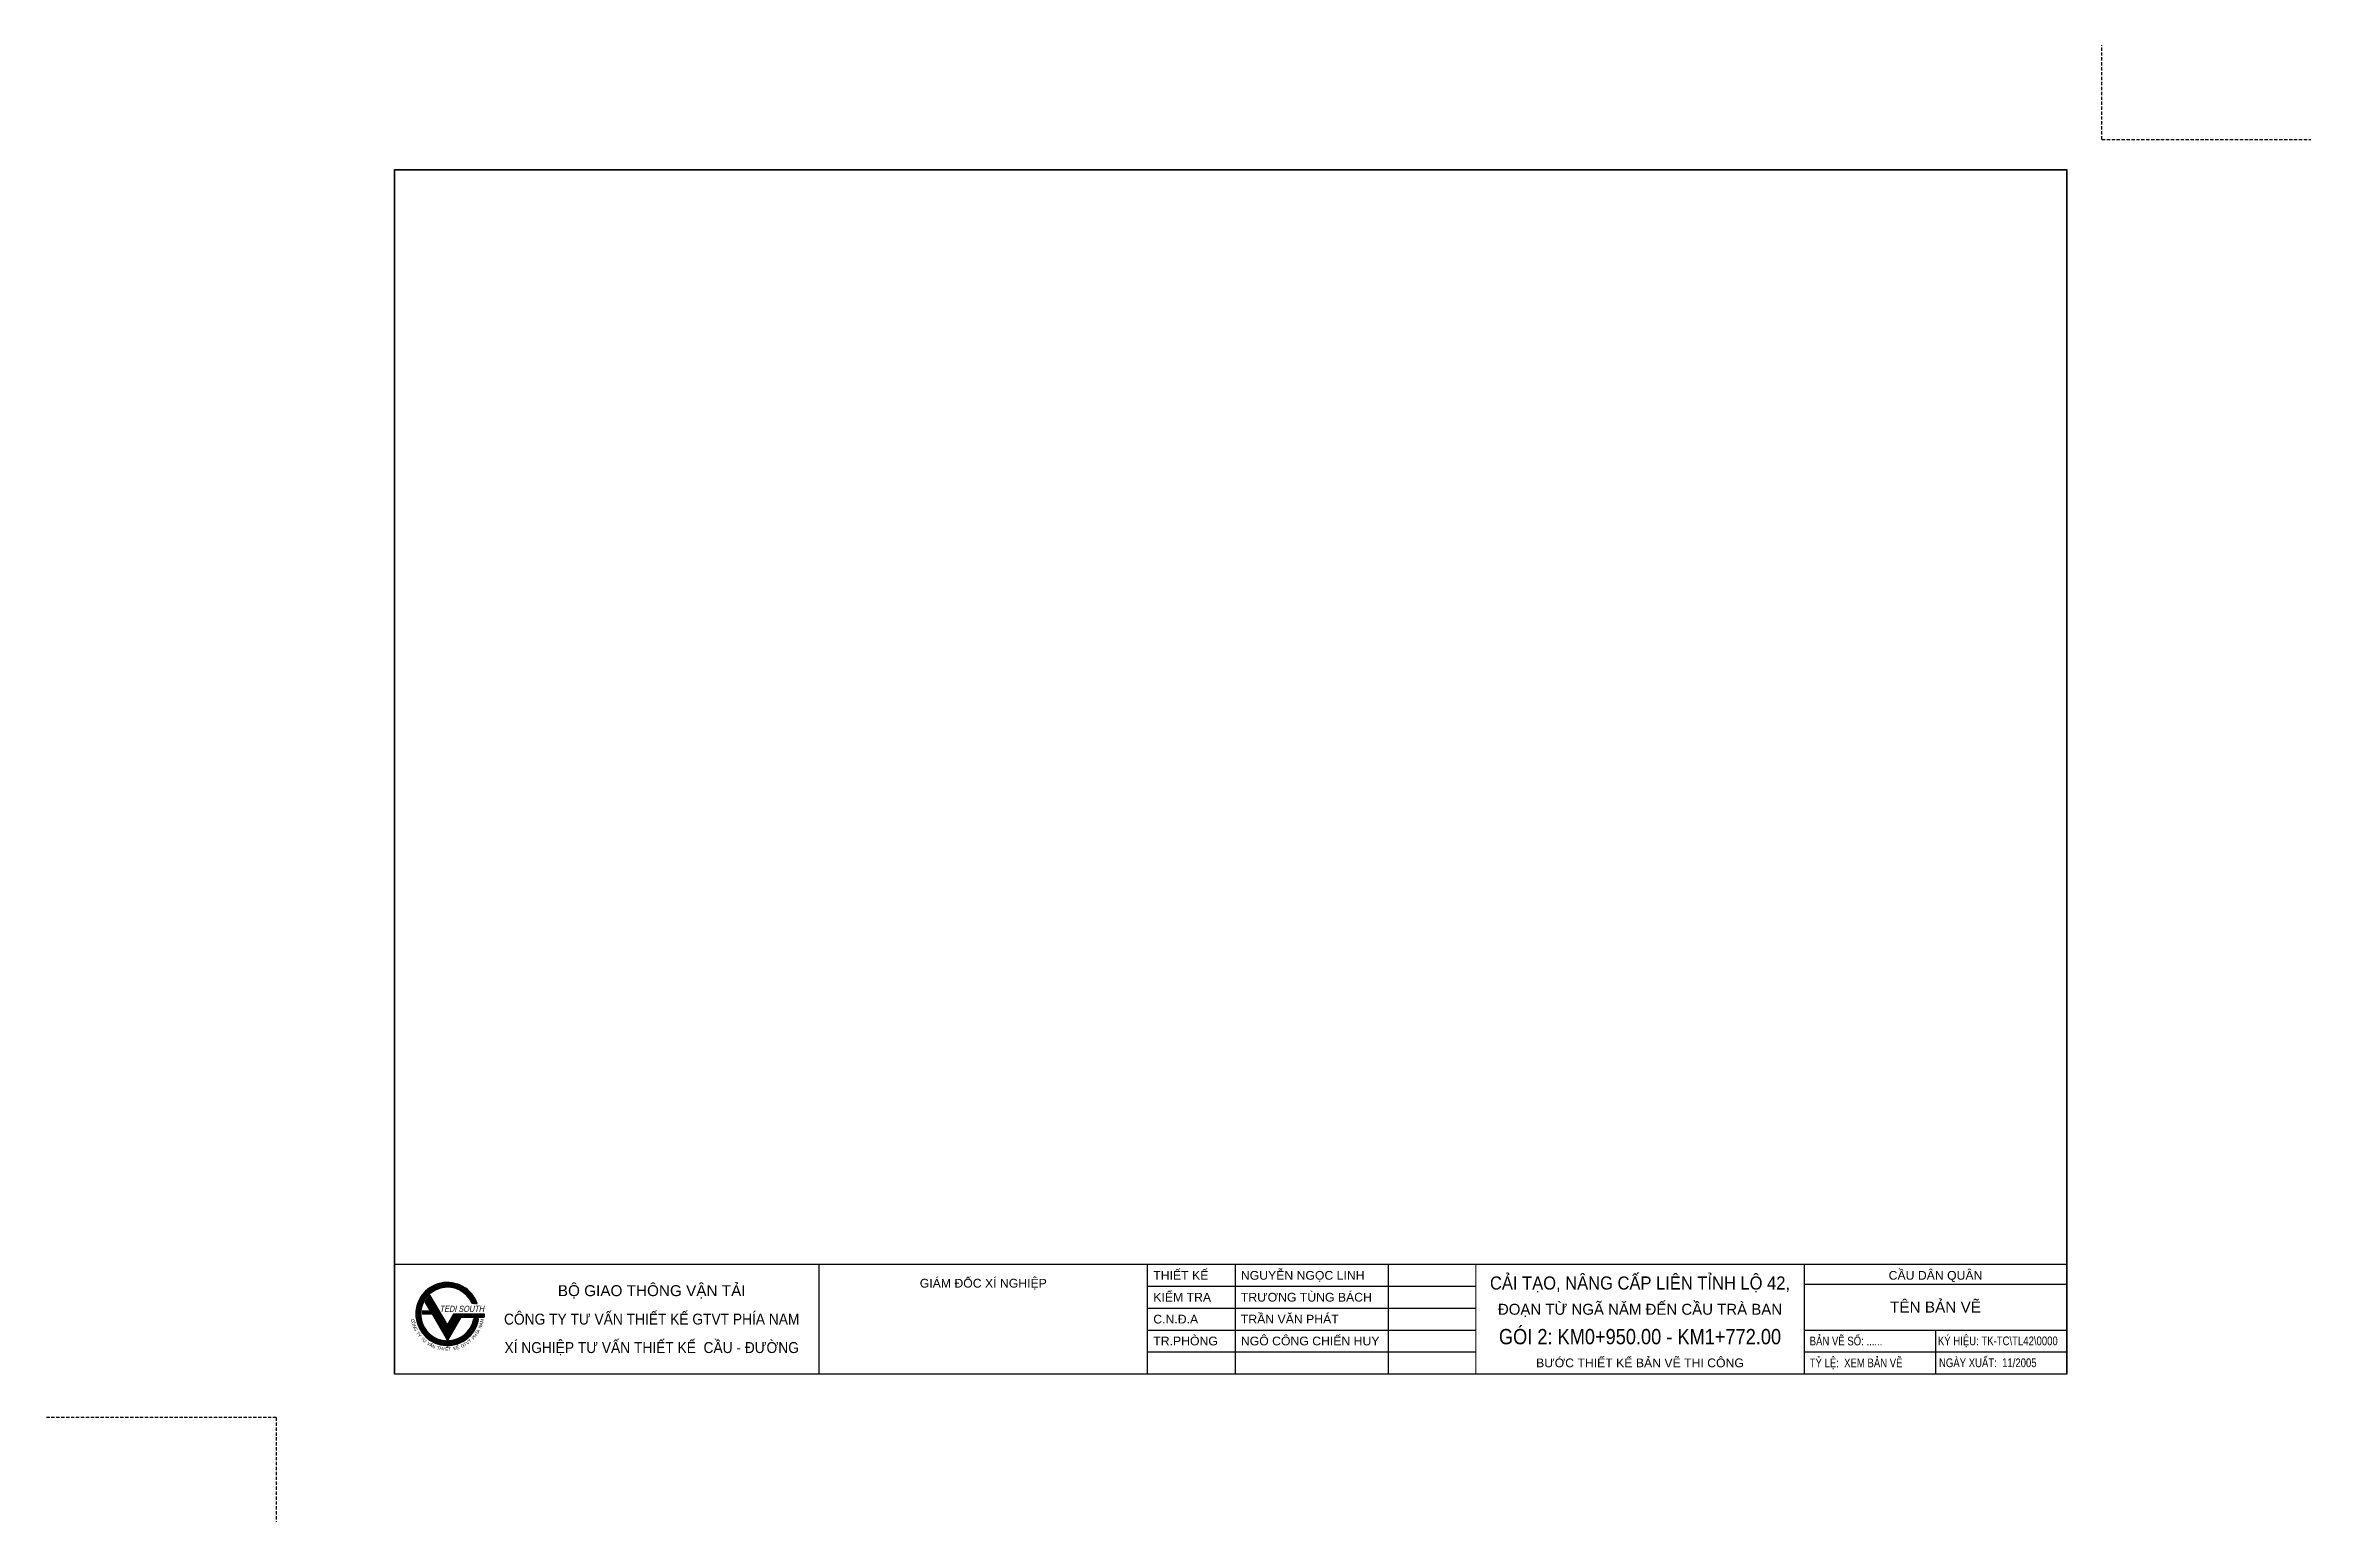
# Model space of a CAD drawing. Header units: inches. Extents: x -53 to 465, y -24 to 313.
import ezdxf
from ezdxf.enums import TextEntityAlignment as Align

# ---------------------------------------------------------------- set-up
doc = ezdxf.new("R2010")
doc.units = ezdxf.units.IN
doc.header["$LTSCALE"] = 1.5
doc.header["$MEASUREMENT"] = 0
doc.linetypes.add('DASHED', pattern=[0.75, 0.5, -0.25])
doc.layers.add('4', color=4, linetype='DASHED')
doc.layers.add('LOGO', color=7, linetype='Continuous')
doc.styles.add('2d', font='VHELVEN.TTF', dxfattribs={"height": 24})
doc.styles.add('FRAME', font='VHELVEN.TTF', dxfattribs={"height": 2})
doc.styles.add('STYLE5', font='VHELVEB.TTF')
doc.styles.add('TEDIS', font='VHELVEB.TTF', dxfattribs={"oblique": 15})
pattern_1 = [(45, (-11.38094445, -5.9849348), (-0.000441941738, 0.000441941738), [])]

# ---------------------------------------------------------------- blocks, each defined once
blk = doc.blocks.new('LOGOR14')
at = {"layer": 'LOGO'}
h = blk.add_hatch(dxfattribs=at)
h.set_pattern_fill('ANSI31', color=170, scale=0.005, style=0)
h.set_pattern_definition(pattern_1)
h.paths.add_polyline_path([(0.989, -0.15), (0.837, -0.15, -6.907859), (0.784, 0.329), (0.944, 0.329, 8.190042)])
h = blk.add_hatch(dxfattribs=at)
h.set_pattern_fill('ANSI31', color=1, scale=0.005, style=0)
h.set_pattern_definition(pattern_1)
h.paths.add_polyline_path([(0, -0.85), (0.433, -0.1), (1.167, -0.1), (1.167, 0), (0.202, 0), (0, -0.35), (-0.542, 0.589, 0.08509), (-0.707, 0.374), (-0.548, 0.1), (-0.794, 0.1, 0.031342), (-0.8, 0), (-0.491, 0)])
at = {"layer": 'LOGO', "color": 1}
for p, q in [((-0.8, 0), (-0.491, 0)), ((-0.794, 0.1), (-0.548, 0.1)), ((-0.548, 0.1), (-0.707, 0.374)), ((0, -0.35), (-0.542, 0.589)), ((0, -0.35), (0.202, 0)), ((0.202, 0), (1.167, 0)), ((1.167, 0), (1.167, -0.1)), ((0, -0.85), (0.433, -0.1)), ((0.433, -0.1), (1.167, -0.1))]:
    blk.add_line(p, q, dxfattribs=at)
at = {"layer": 'LOGO', "color": 170}
for p, q in [((0.944, 0.329), (0.784, 0.329)), ((0.989, -0.15), (0.837, -0.15))]:
    blk.add_line(p, q, dxfattribs=at)
for radius, start, end in [(1, 19.21839, 351.37307), (0.85, 22.78402, 349.83575)]:
    blk.add_arc((0, 0), radius, start, end, dxfattribs=at)
at = {"layer": 'LOGO', "color": 1}
for start, end in [(172.81924, 180), (132.63563, 152.08995)]:
    blk.add_arc((0, 0), 0.8, start, end, dxfattribs=at)
at = {"layer": 'LOGO', "color": 170, "ltscale": 2, "style": 'TEDIS', "oblique": 12, "width": 0.82}
blk.add_text('TEDI SOUTH', height=0.195, dxfattribs=at).set_placement((-0.244, 0.064))
at = {"layer": 'LOGO', "color": 7, "style": 'STYLE5', "width": 0.85}
for s, rotation, p in [('C', 281.31143, (-1.148, -0.22)), ('OÂ', 285.77148, (-1.128, -0.309)), ('N', 291.36479, (-1.092, -0.417)), ('G', 296.18876, (-1.053, -0.507)), ('T', 303.74485, (-0.977, -0.641)), ('Y', 308.45074, (-0.921, -0.719)), ('P', 48.13049, (0.864, -0.787)), ('H', 52.83637, (0.926, -0.714)), ('Í', 57.54225, (0.981, -0.635)), ('A', 61.1717, (1.02, -0.572)), ('N', 69.29422, (1.09, -0.422)), ('A', 74.26415, (1.123, -0.326)), ('M', 79.54252, (1.148, -0.222)), ('T', 315.4599, (-0.827, -0.827)), ('Ö', 320.16578, (-0.756, -0.892)), ('V', 328.31762, (-0.622, -0.99)), ('AÁ', 333.0235, (-0.539, -1.038)), ('N', 337.72938, (-0.452, -1.078)), ('T', 345.5168, (-0.302, -1.13)), ('H', 350.22269, (-0.208, -1.15)), ('I', 354.92857, (-0.113, -1.164)), ('EÁ', 359.63445, (-0.017, -1.169)), ('T', 4.34033, (0.079, -1.166)), ('K', 12.68981, (0.248, -1.143)), ('EÁ', 17.3957, (0.34, -1.118)), ('G', 26.03527, (0.505, -1.055)), ('T', 30.74115, (0.589, -1.01)), ('V', 35.44703, (0.67, -0.958)), ('T', 40.15292, (0.747, -0.9))]:
    blk.add_text(s, height=0.105, rotation=rotation, dxfattribs=at).set_placement(p, align=Align.CENTER)

msp = doc.modelspace()

# ---------------------------------------------------------------- linework, layer by layer
for p, q in [((219, 35), (219, 10)), ((254, 35), (254, 10)), ((199, 30), (274, 30)), ((349, 30.5), (409, 30.5)), ((199, 25), (274, 25)), ((199, 20), (274, 20)), ((349, 20), (409, 20)), ((379, 20), (379, 10)), ((199, 15), (274, 15)), ((349, 15), (409, 15)), ((27, 10), (409, 10))]:
    msp.add_line(p, q)
at = {"color": 1, "const_width": 0.3}
msp.add_lwpolyline([(27, 10), (409, 10), (409, 285), (27, 285)], close=True, dxfattribs=at)
msp.add_lwpolyline([(27, 10), (409, 10), (409, 285), (27, 285)], close=True)
at = {"const_width": 0.3}
for points in [[(27, 35), (409, 35)], [(124, 35), (124, 10)], [(199, 35), (199, 10)], [(274, 35), (274, 10)], [(274, 35), (274, 10)], [(274, 35), (274, 10)], [(274, 35), (274, 10)], [(274, 35), (274, 10)], [(349, 35), (349, 10)]]:
    msp.add_lwpolyline(points, dxfattribs=at)
at = {"layer": '4'}
for p, q in [((417, 292), (417, 313.48)), ((417, 292), (464.69, 292)), ((0, 0), (-52.75, 0)), ((0, 0), (0, -23.77))]:
    msp.add_line(p, q, dxfattribs=at)

# ---------------------------------------------------------------- block references
at = {"xscale": 7.200000000000045, "yscale": 7.200000000000045, "zscale": 7.199999999999999}
msp.add_blockref('LOGOR14', (39.09, 23.68), dxfattribs=at)

# ---------------------------------------------------------------- texts
for s, height, style, p in [('GIAÙM ÑOÁC XÍ NGHIEÄP', 2, 'FRAME', (161.5, 30.7)), ('CAÀU DAÂN QUAÂN', 2, '2d', (379, 32.5)), ('BOÄ GIAO THOÂNG VAÄN TAÛI', 2.5, 'FRAME', (85.76, 29)), ('TEÂN BAÛN VEÕ', 2.5, 'FRAME', (379, 25.25)), ('BÖÔÙC THIEÁT KEÁ BAÛN VEÕ THI COÂNG', 2, 'FRAME', (311.5, 12.5))]:
    msp.add_text(s, height=height, dxfattribs=dict(style=style)).set_placement(p, align=Align.MIDDLE_CENTER)
at = {"style": 'FRAME'}
for s, p in [('THIEÁT KEÁ', (200.33, 32.5)), ('NGUYEÃN NGOÏC LINH', (220.33, 32.5)), ('KIEÅM TRA', (200.33, 27.5)), ('TRÖÔNG TUØNG BAÙCH', (220.33, 27.5)), ('C.N.Ñ.A', (200.33, 22.5)), ('TRAÀN VAÊN PHAÙT', (220.33, 22.5)), ('TR.PHOØNG', (200.33, 17.5)), ('NGOÂ COÂNG CHIEÁN HUY', (220.33, 17.5))]:
    msp.add_text(s, height=2, dxfattribs=at).set_placement(p, align=Align.MIDDLE_LEFT)
for s, height, width, p in [('CAÛI TAÏO, NAÂNG CAÁP LIEÂN TÆNH LOÄ 42,', 3, 0.9, (311.5, 30.75)), ('ÑOAÏN TÖØ NGAÕ NAÊM ÑEÁN CAÀU TRAØ BAN', 2.5, 0.98, (311.5, 24.75)), ('COÂNG TY TÖ VAÁN THIEÁT KEÁ GTVT PHÍA NAM', 2.5, 0.9, (85.76, 22.5)), ('GOÙI 2: KM0+950.00 - KM1+772.00', 3.5, 0.85, (311.5, 18.5)), ('XÍ NGHIEÄP TÖ VAÁN THIEÁT KEÁ  CAÀU - ÑÖÔØNG', 2.5, 0.9, (85.76, 16))]:
    msp.add_text(s, height=height, dxfattribs=dict(at, width=width)).set_placement(p, align=Align.MIDDLE_CENTER)
at = {"style": 'FRAME', "width": 0.78}
for s, p in [('BAÛN VEÕ SOÁ: ......', (350.26, 17.5)), ('KYÙ HIEÄU: TK-TC\\TL42\\0000', (379.55, 17.53)), ('TYÛ LEÄ:  XEM BAÛN VEÕ', (350.26, 12.5)), ('NGAØY XUAÁT:  11/2005', (379.8, 12.53))]:
    msp.add_text(s, height=2, dxfattribs=at).set_placement(p, align=Align.MIDDLE_LEFT)

doc.saveas('drawing.dxf')
